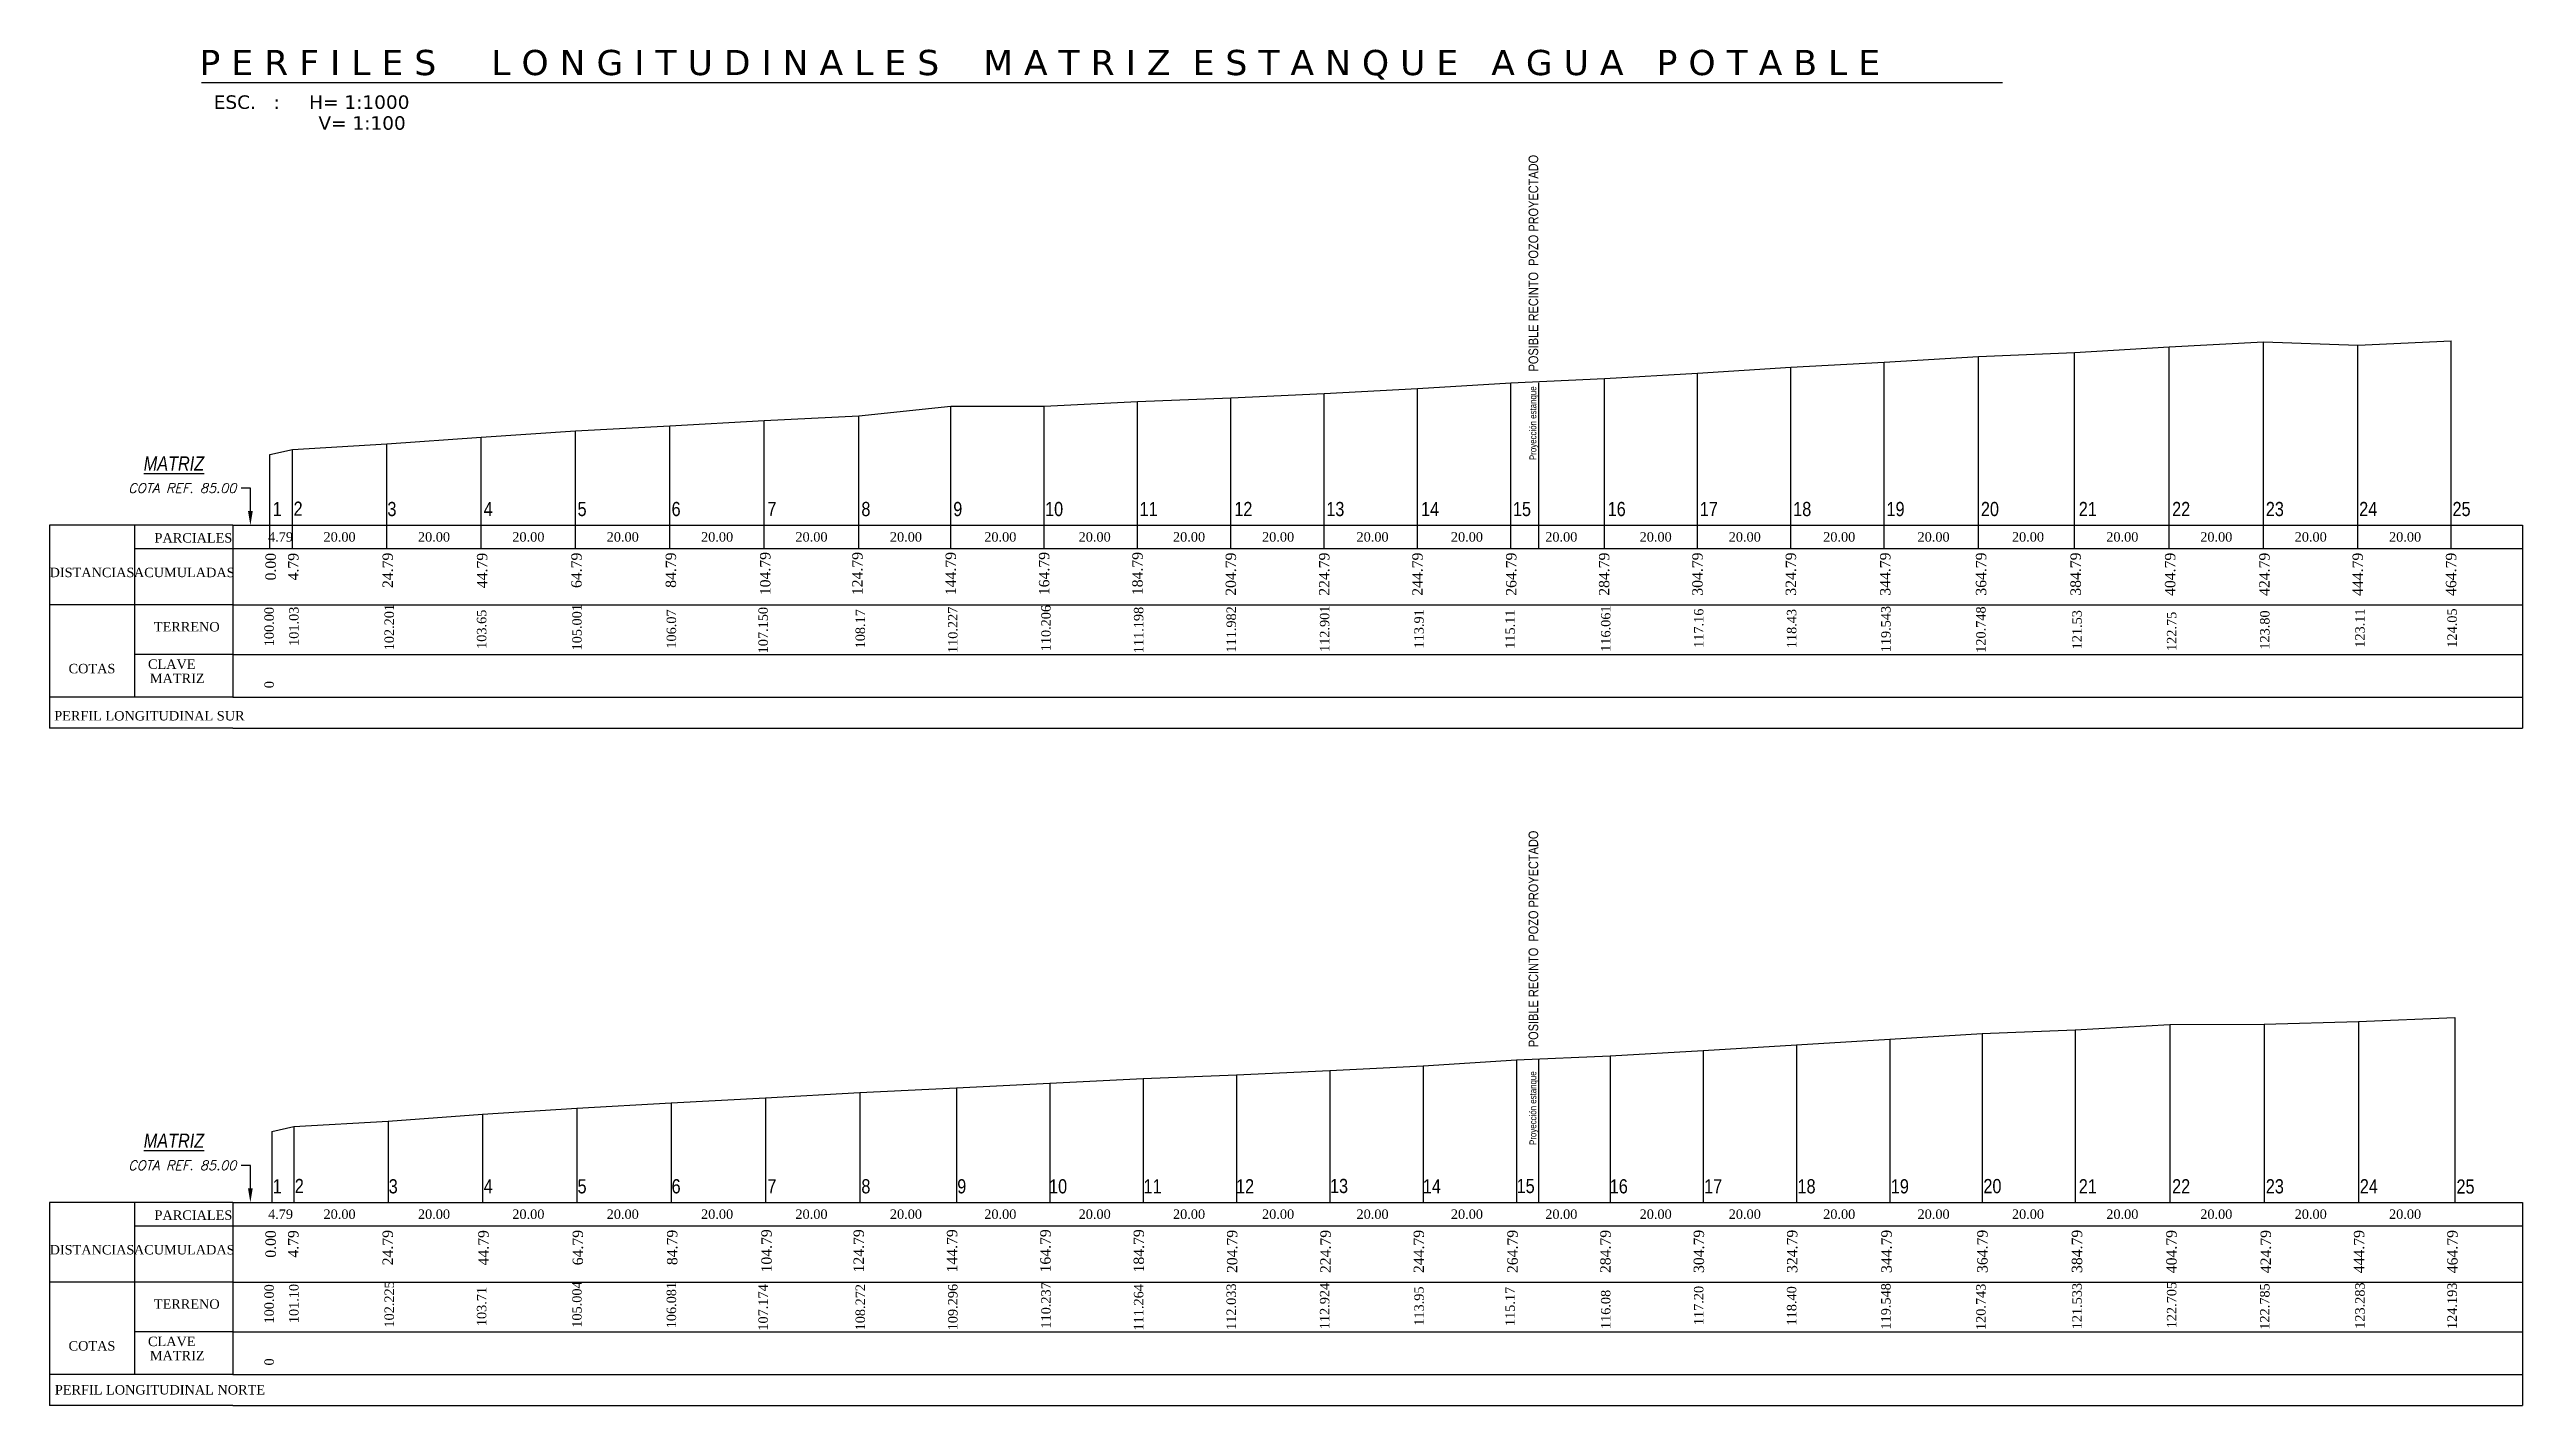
# Model space of a CAD drawing. Header units: metres. Extents: x 244933 to 246143, y 6126180 to 6128142.
# Drawn here: x 245324 to 245848, y 6126370 to 6126657 of the extents above; entities that cross this region are included whole.
import ezdxf
from ezdxf.enums import TextEntityAlignment as Align

# ---------------------------------------------------------------- set-up
doc = ezdxf.new("R2010")
doc.units = ezdxf.units.M
doc.header["$LTSCALE"] = 2
doc.header["$MEASUREMENT"] = 0
doc.header["$PDMODE"] = 34
doc.header["$PDSIZE"] = 0.066667
doc.layers.get('0').update_dxf_attribs({"linetype": 'CONTINUOUS'})
doc.layers.get('Defpoints').update_dxf_attribs({"linetype": 'CONTINUOUS'})
for name, color, linetype in [('0_TEXTO', 7, 'CONTINUOUS'), ('AP_Proyectada', 10, 'CONTINUOUS'), ('LONG_00-VIÑETA', 7, 'CONTINUOUS'), ('OCUPAR 3', 74, 'CONTINUOUS'), ('TEXO PERFIL', 7, 'CONTINUOUS')]:
    doc.layers.add(name, color=color, linetype=linetype)
doc.styles.add('02_Subtítulo', font='ARIALNBI.TTF', dxfattribs={"height": 0.003})
doc.styles.add('3', font='ARIALN.TTF', dxfattribs={"height": 0.003})
doc.styles.add('estilo2', font='romantic.ttf')
doc.styles.add('ITALIC', font='ITALIC')
doc.styles.add('STYLE1', font='verdana.ttf')
doc.dimstyles.new('Dim_Long-1000-Acum', dxfattribs={"dimscale": 1000, "dimtxt": 0.002, "dimasz": 0.002, "dimexe": 0.001, "dimexo": 0.003, "dimgap": 0.001, "dimtad": 0, "dimjust": 4, "dimzin": 0, "dimdsep": 46, "dimtxsty": 'Standard', "dimblk": 'NONE', "dimcen": 0, "dimse1": 1, "dimse2": 1, "dimsd1": 1, "dimsd2": 1, "dimclrd": 256, "dimclre": 256, "dimclrt": 256, "dimadec": 0, "dimazin": 0, "dimtp": 95, "dimtfac": 1, "dimtix": 1, "dimtofl": 0, "dimtmove": 1, "dimatfit": 2, "dimldrblk": 'NONE', "dimfxl": 0.003, "dimfxlon": 1, "dimtolj": 1, "dimtzin": 12, "dimlwd": -1, "dimlwe": -1, "dimarcsym": 0})

msp = doc.modelspace()

# ---------------------------------------------------------------- texts
at = {"layer": '0_TEXTO'}
for s, height, style, p in [('POSIBLE RECINTO  POZO PROYECTADO ', 2.02859, '3', (245639.345, 6126588.975)), ('100.00', 2, 'estilo2', (245371.796, 6126530.815)), ('101.03', 2, 'estilo2', (245377.018, 6126530.883, 4)), ('102.201', 2, 'estilo2', (245397.214, 6126529.953, 4)), ('103.65', 2, 'estilo2', (245416.758, 6126530.25, 4)), ('105.001', 2, 'estilo2', (245436.925, 6126529.924, 4)), ('106.07', 2, 'estilo2', (245456.917, 6126530.3, 4)), ('107.150', 2, 'estilo2', (245476.336, 6126529.303, 4)), ('108.17', 2, 'estilo2', (245496.894, 6126530.357, 4)), ('110.227', 2, 'estilo2', (245516.464, 6126529.375, 4)), ('110.206', 2, 'estilo2', (245536.172, 6126529.737, 4)), ('111.198', 2, 'estilo2', (245555.792, 6126529.338, 4)), ('111.982', 2, 'estilo2', (245575.396, 6126529.464, 4)), ('112.901', 2, 'estilo2', (245595.152, 6126529.603, 4)), ('113.91', 2, 'estilo2', (245615.123, 6126530.344, 4)), ('115.11', 2, 'estilo2', (245634.403, 6126530.264, 4)), ('116.061', 2, 'estilo2', (245654.631, 6126529.633, 4)), ('117.16', 2, 'estilo2', (245674.313, 6126530.466, 4)), ('118.43', 2, 'estilo2', (245693.976, 6126530.396, 4)), ('119.543', 2, 'estilo2', (245713.919, 6126529.53, 4)), ('120.748', 2, 'estilo2', (245734.028, 6126529.426, 4)), ('121.53', 2, 'estilo2', (245754.376, 6126530.156, 4)), ('122.75', 2, 'estilo2', (245774.391, 6126529.804, 4)), ('123.80', 2, 'estilo2', (245794.103, 6126530.091, 4)), ('123.11', 2, 'estilo2', (245814.235, 6126530.504, 4)), ('124.05', 2, 'estilo2', (245833.749, 6126530.504, 4)), ('0', 2, 'estilo2', (245371.796, 6126521.93)), ('POSIBLE RECINTO  POZO PROYECTADO ', 2.02859, '3', (245639.345, 6126445.954)), ('100.00', 2, 'estilo2', (245371.796, 6126387.468)), ('101.10', 2, 'estilo2', (245377.018, 6126387.536, 4)), ('102.225', 2, 'estilo2', (245397.214, 6126386.606, 4)), ('105.004', 2, 'estilo2', (245436.925, 6126386.578, 4)), ('106.081', 2, 'estilo2', (245456.917, 6126386.453, 4)), ('107.174', 2, 'estilo2', (245476.336, 6126385.956, 4)), ('108.272', 2, 'estilo2', (245496.894, 6126386.01, 4)), ('109.296', 2, 'estilo2', (245516.464, 6126386.028, 4)), ('110.237', 2, 'estilo2', (245536.172, 6126386.391, 4)), ('111.264', 2, 'estilo2', (245555.792, 6126385.991, 4)), ('112.033', 2, 'estilo2', (245575.396, 6126386.117, 4)), ('112.924', 2, 'estilo2', (245595.152, 6126386.256, 4)), ('119.548', 2, 'estilo2', (245713.919, 6126386.183, 4)), ('120.743', 2, 'estilo2', (245734.028, 6126386.079, 4)), ('121.533', 2, 'estilo2', (245754.376, 6126386.239, 4)), ('122.705', 2, 'estilo2', (245774.391, 6126386.457, 4)), ('122.785', 2, 'estilo2', (245794.103, 6126386.151, 4)), ('123.283', 2, 'estilo2', (245814.235, 6126386.349, 4)), ('124.193', 2, 'estilo2', (245833.749, 6126386.295, 4)), ('103.71', 2, 'estilo2', (245416.758, 6126386.903, 4)), ('113.95', 2, 'estilo2', (245615.123, 6126386.997, 4)), ('115.17', 2, 'estilo2', (245634.403, 6126386.917, 4)), ('116.08', 2, 'estilo2', (245654.631, 6126386.286, 4)), ('117.20', 2, 'estilo2', (245674.313, 6126387.119, 4)), ('118.40', 2, 'estilo2', (245693.976, 6126387.049, 4)), ('0', 2, 'estilo2', (245371.796, 6126378.583))]:
    msp.add_text(s, height=height, rotation=90, dxfattribs=dict(at, style=style)).set_placement(p)
at = {"layer": 'LONG_00-VIÑETA', "style": '02_Subtítulo'}
for p in [(245344.263, 6126568.007), (245344.263, 6126424.66)]:
    msp.add_text('%%UMATRIZ', height=3, dxfattribs=at).set_placement(p)
at = {"layer": 'LONG_00-VIÑETA', "style": 'estilo2'}
for s, p in [('PARCIALES', (245354.771, 6126553.755)), ('ACUMULADAS', (245352.836, 6126546.432)), ('TERRENO', (245353.364, 6126534.935)), ('CLAVE', (245350.197, 6126527.026)), ('MATRIZ', (245351.35, 6126524.022)), ('PERFIL LONGITUDINAL SUR ', (245345.844, 6126516.097)), ('PARCIALES', (245354.771, 6126410.408)), ('ACUMULADAS', (245352.836, 6126403.085)), ('TERRENO', (245353.364, 6126391.588)), ('CLAVE', (245350.197, 6126383.68)), ('MATRIZ', (245351.35, 6126380.676)), ('PERFIL LONGITUDINAL NORTE ', (245348.07, 6126373.441))]:
    msp.add_text(s, height=2, dxfattribs=at).set_placement(p, align=Align.MIDDLE_CENTER)
at = {"layer": 'LONG_00-VIÑETA', "char_height": 2}
for s, insert, attachment_point, style in [('COTA REF. 85.00', (245363.866, 6126565.286), 3, 'ITALIC'), ('4.79', (245373.213, 6126553.933), 5, 'estilo2'), ('20.00', (245385.7, 6126553.933), 5, 'estilo2'), ('20.00', (245405.685, 6126553.933), 5, 'estilo2'), ('20.00', (245425.656, 6126553.933), 5, 'estilo2'), ('20.00', (245445.627, 6126553.933), 5, 'estilo2'), ('20.00', (245465.598, 6126553.933), 5, 'estilo2'), ('20.00', (245485.569, 6126553.933), 5, 'estilo2'), ('20.00', (245505.553, 6126553.933), 5, 'estilo2'), ('20.00', (245525.524, 6126553.933), 5, 'estilo2'), ('20.00', (245545.495, 6126553.933), 5, 'estilo2'), ('20.00', (245565.466, 6126553.933), 5, 'estilo2'), ('20.00', (245584.312, 6126553.933), 5, 'estilo2'), ('20.00', (245604.297, 6126553.933), 5, 'estilo2'), ('20.00', (245624.268, 6126553.933), 5, 'estilo2'), ('20.00', (245644.239, 6126553.933), 5, 'estilo2'), ('20.00', (245664.21, 6126553.933), 5, 'estilo2'), ('20.00', (245683.066, 6126553.933), 5, 'estilo2'), ('20.00', (245703.051, 6126553.933), 5, 'estilo2'), ('20.00', (245723.022, 6126553.933), 5, 'estilo2'), ('20.00', (245742.993, 6126553.933), 5, 'estilo2'), ('20.00', (245762.964, 6126553.933), 5, 'estilo2'), ('20.00', (245782.845, 6126553.933), 5, 'estilo2'), ('20.00', (245802.83, 6126553.933), 5, 'estilo2'), ('20.00', (245822.801, 6126553.933), 5, 'estilo2'), ('COTA REF. 85.00', (245363.866, 6126421.939), 3, 'ITALIC'), ('4.79', (245373.213, 6126410.586), 5, 'estilo2'), ('20.00', (245385.7, 6126410.586), 5, 'estilo2'), ('20.00', (245405.685, 6126410.586), 5, 'estilo2'), ('20.00', (245425.656, 6126410.586), 5, 'estilo2'), ('20.00', (245445.627, 6126410.586), 5, 'estilo2'), ('20.00', (245465.598, 6126410.586), 5, 'estilo2'), ('20.00', (245485.569, 6126410.586), 5, 'estilo2'), ('20.00', (245505.553, 6126410.586), 5, 'estilo2'), ('20.00', (245525.524, 6126410.586), 5, 'estilo2'), ('20.00', (245545.495, 6126410.586), 5, 'estilo2'), ('20.00', (245565.466, 6126410.586), 5, 'estilo2'), ('20.00', (245584.312, 6126410.586), 5, 'estilo2'), ('20.00', (245604.297, 6126410.586), 5, 'estilo2'), ('20.00', (245624.268, 6126410.586), 5, 'estilo2'), ('20.00', (245644.239, 6126410.586), 5, 'estilo2'), ('20.00', (245664.21, 6126410.586), 5, 'estilo2'), ('20.00', (245683.066, 6126410.586), 5, 'estilo2'), ('20.00', (245703.051, 6126410.586), 5, 'estilo2'), ('20.00', (245723.022, 6126410.586), 5, 'estilo2'), ('20.00', (245742.993, 6126410.586), 5, 'estilo2'), ('20.00', (245762.964, 6126410.586), 5, 'estilo2'), ('20.00', (245782.845, 6126410.586), 5, 'estilo2'), ('20.00', (245802.83, 6126410.586), 5, 'estilo2'), ('20.00', (245822.801, 6126410.586), 5, 'estilo2')]:
    msp.add_mtext(s, dxfattribs=dict(at, insert=insert, attachment_point=attachment_point, style=style))
at = {"layer": 'LONG_00-VIÑETA', "char_height": 2, "width": 9000, "attachment_point": 5, "style": 'estilo2'}
for s, insert in [('\\pxqc;DISTANCIAS', (245333.311, 6126546.418)), ('\\pxqc;COTAS', (245333.311, 6126526.069)), ('\\pxqc;DISTANCIAS', (245333.311, 6126403.071)), ('\\pxqc;COTAS', (245333.311, 6126382.722))]:
    msp.add_mtext(s, dxfattribs=dict(at, insert=insert))
at = {"layer": 'OCUPAR 3', "style": 'STYLE1'}
for s, height, p in [('P E R F I L E S     L O N G I T U D I N A L E S    M A T R I Z  E S T A N Q U E   A G U A   P O T A B L E', 5.333328, (245356.059, 6126651.693)), ('ESC.   :     H= 1:1000', 2.85191, (245359.072, 6126644.552)), ('V= 1:100', 2.8519, (245381.234, 6126640.132))]:
    msp.add_text(s, height=height, dxfattribs=at).set_placement(p)
at = {"layer": 'TEXO PERFIL', "color": 4, "style": '3'}
for p in [(245638.96, 6126570.222, -4.667), (245638.96, 6126425.262, -4.667)]:
    msp.add_text('Proyección estanque', height=1.4566, rotation=90, dxfattribs=at).set_placement(p)
for s, p in [('1', (245371.546, 6126558.357, -9.612)), ('2', (245375.973, 6126558.417, -9.612)), ('3', (245395.828, 6126558.357, -9.612)), ('4', (245416.195, 6126558.357, -9.612)), ('5', (245436.061, 6126558.357, -9.612)), ('6', (245455.959, 6126558.357, -9.612)), ('7', (245476.233, 6126558.357, -9.612)), ('8', (245496.125, 6126558.357, -9.612)), ('9', (245515.572, 6126558.357, -9.612)), ('10', (245535.002, 6126558.357, -9.612)), ('11', (245555, 6126558.357, -9.612)), ('12', (245575.045, 6126558.357, -9.612)), ('13', (245594.509, 6126558.357, -9.612)), ('14', (245614.555, 6126558.357, -9.612)), ('15', (245634.004, 6126558.357, -9.612)), ('16', (245654.049, 6126558.357, -9.612)), ('17', (245673.555, 6126558.357, -9.612)), ('18', (245693.311, 6126558.357, -9.612)), ('19', (245713.063, 6126558.357, -9.612)), ('20', (245733.032, 6126558.357, -9.612)), ('21', (245753.746, 6126558.357, -9.612)), ('22', (245773.498, 6126558.357, -9.612)), ('23', (245793.326, 6126558.357, -9.612)), ('24', (245813.081, 6126558.357, -9.612)), ('25', (245832.833, 6126558.357, -9.612)), ('1', (245371.546, 6126415.01, -9.612)), ('2', (245376.225, 6126415.071, -9.612)), ('3', (245396.1, 6126415.01, -9.612)), ('4', (245416.195, 6126415.01, -9.612)), ('5', (245436.061, 6126415.01, -9.612)), ('6', (245455.959, 6126415.01, -9.612)), ('7', (245476.233, 6126415.01, -9.612)), ('8', (245496.125, 6126415.01, -9.612)), ('9', (245516.414, 6126415.01, -9.612)), ('10', (245535.844, 6126415.01, -9.612)), ('11', (245555.842, 6126415.01, -9.612)), ('12', (245575.405, 6126415.01, -9.612)), ('13', (245595.29, 6126415.075, -9.612)), ('14', (245614.936, 6126415.01, -9.612)), ('15', (245634.785, 6126415.075, -9.612)), ('16', (245654.491, 6126415.01, -9.612)), ('17', (245674.468, 6126415.01, -9.612)), ('18', (245694.224, 6126415.01, -9.612)), ('19', (245713.976, 6126415.01, -9.612)), ('20', (245733.564, 6126415.051, -9.612)), ('21', (245753.746, 6126415.01, -9.612)), ('22', (245773.498, 6126415.01, -9.612)), ('23', (245793.326, 6126415.01, -9.612)), ('24', (245813.218, 6126415.01, -9.612)), ('25', (245833.674, 6126414.958, -9.612))]:
    msp.add_text(s, height=3, dxfattribs=at).set_placement(p)

# ---------------------------------------------------------------- blocks, each defined once
blk = doc.blocks.new('*D155')
at = {"layer": 'Defpoints', "color": 0, "transparency": 16777216}
for p in [(245371.15, 6126418.07), (245371.15, 6126418.07), (245371.15, 6126408.07)]:
    blk.add_point(p, dxfattribs=at)
at = {"layer": 'LONG_00-VIÑETA', "transparency": 16777216, "insert": (245371.15, 6126404.3), "char_height": 2.2, "attachment_point": 5, "rotation": 90, "style": 'estilo2'}
blk.add_mtext('\\A1;0.00', dxfattribs=at)
blk = doc.blocks.new('_None')
blk = doc.blocks.new('*D156')
at = {"layer": 'Defpoints', "color": 0, "transparency": 16777216}
for p in [(245375.93, 6126418.07), (245375.93, 6126418.07), (245375.93, 6126408.07)]:
    blk.add_point(p, dxfattribs=at)
at = {"layer": 'LONG_00-VIÑETA', "transparency": 16777216, "insert": (245375.93, 6126404.31), "char_height": 2.2, "attachment_point": 5, "rotation": 90, "style": 'estilo2'}
blk.add_mtext('\\A1;4.79', dxfattribs=at)
blk = doc.blocks.new('*D157')
at = {"layer": 'Defpoints', "color": 0, "transparency": 16777216}
for p in [(245395.92, 6126418.07), (245395.92, 6126418.07), (245395.92, 6126408.07)]:
    blk.add_point(p, dxfattribs=at)
at = {"layer": 'LONG_00-VIÑETA', "transparency": 16777216, "insert": (245395.92, 6126403.52), "char_height": 2.2, "attachment_point": 5, "rotation": 90, "style": 'estilo2'}
blk.add_mtext('\\A1;24.79', dxfattribs=at)
blk = doc.blocks.new('*D164')
at = {"layer": 'Defpoints', "color": 0, "transparency": 16777216}
for p in [(245416.17, 6126418.07), (245416.17, 6126418.07), (245416.17, 6126408.07)]:
    blk.add_point(p, dxfattribs=at)
at = {"layer": 'LONG_00-VIÑETA', "transparency": 16777216, "insert": (245416.17, 6126403.49), "char_height": 2.2, "attachment_point": 5, "rotation": 90, "style": 'estilo2'}
blk.add_mtext('\\A1;44.79', dxfattribs=at)
blk = doc.blocks.new('*D165')
at = {"layer": 'Defpoints', "color": 0, "transparency": 16777216}
for p in [(245436.14, 6126418.07), (245436.14, 6126418.07), (245436.14, 6126408.07)]:
    blk.add_point(p, dxfattribs=at)
at = {"layer": 'LONG_00-VIÑETA', "transparency": 16777216, "insert": (245436.14, 6126403.53), "char_height": 2.2, "attachment_point": 5, "rotation": 90, "style": 'estilo2'}
blk.add_mtext('\\A1;64.79', dxfattribs=at)
blk = doc.blocks.new('*D166')
at = {"layer": 'Defpoints', "color": 0, "transparency": 16777216}
for p in [(245456.11, 6126418.07), (245456.11, 6126418.07), (245456.11, 6126408.07)]:
    blk.add_point(p, dxfattribs=at)
at = {"layer": 'LONG_00-VIÑETA', "transparency": 16777216, "insert": (245456.11, 6126403.56), "char_height": 2.2, "attachment_point": 5, "rotation": 90, "style": 'estilo2'}
blk.add_mtext('\\A1;84.79', dxfattribs=at)
blk = doc.blocks.new('*D167')
at = {"layer": 'Defpoints', "color": 0, "transparency": 16777216}
for p in [(245476.08, 6126418.07), (245476.08, 6126418.07), (245476.08, 6126408.07)]:
    blk.add_point(p, dxfattribs=at)
at = {"layer": 'LONG_00-VIÑETA', "transparency": 16777216, "insert": (245476.08, 6126402.84), "char_height": 2.2, "attachment_point": 5, "rotation": 90, "style": 'estilo2'}
blk.add_mtext('\\A1;104.79', dxfattribs=at)
blk = doc.blocks.new('*D168')
at = {"layer": 'Defpoints', "color": 0, "transparency": 16777216}
for p in [(245495.59, 6126418.07), (245495.59, 6126418.07), (245495.59, 6126408.07)]:
    blk.add_point(p, dxfattribs=at)
at = {"layer": 'LONG_00-VIÑETA', "transparency": 16777216, "insert": (245495.59, 6126402.84), "char_height": 2.2, "attachment_point": 5, "rotation": 90, "style": 'estilo2'}
blk.add_mtext('\\A1;124.79', dxfattribs=at)
blk = doc.blocks.new('*D169')
at = {"layer": 'Defpoints', "color": 0, "transparency": 16777216}
for p in [(245515.34, 6126418.07), (245515.34, 6126418.07), (245515.34, 6126408.07)]:
    blk.add_point(p, dxfattribs=at)
at = {"layer": 'LONG_00-VIÑETA', "transparency": 16777216, "insert": (245515.34, 6126402.84), "char_height": 2.2, "attachment_point": 5, "rotation": 90, "style": 'estilo2'}
blk.add_mtext('\\A1;144.79', dxfattribs=at)
blk = doc.blocks.new('*D170')
at = {"layer": 'Defpoints', "color": 0, "transparency": 16777216}
for p in [(245535.1, 6126418.07), (245535.1, 6126418.07), (245535.1, 6126408.07)]:
    blk.add_point(p, dxfattribs=at)
at = {"layer": 'LONG_00-VIÑETA', "transparency": 16777216, "insert": (245535.1, 6126402.84), "char_height": 2.2, "attachment_point": 5, "rotation": 90, "style": 'estilo2'}
blk.add_mtext('\\A1;164.79', dxfattribs=at)
blk = doc.blocks.new('*D171')
at = {"layer": 'Defpoints', "color": 0, "transparency": 16777216}
for p in [(245554.86, 6126418.07), (245554.86, 6126418.07), (245554.86, 6126408.07)]:
    blk.add_point(p, dxfattribs=at)
at = {"layer": 'LONG_00-VIÑETA', "transparency": 16777216, "insert": (245554.86, 6126402.84), "char_height": 2.2, "attachment_point": 5, "rotation": 90, "style": 'estilo2'}
blk.add_mtext('\\A1;184.79', dxfattribs=at)
blk = doc.blocks.new('*D172')
at = {"layer": 'Defpoints', "color": 0, "transparency": 16777216}
for p in [(245574.61, 6126418.07), (245574.61, 6126418.07), (245574.61, 6126408.07)]:
    blk.add_point(p, dxfattribs=at)
at = {"layer": 'LONG_00-VIÑETA', "transparency": 16777216, "insert": (245574.61, 6126402.71), "char_height": 2.2, "attachment_point": 5, "rotation": 90, "style": 'estilo2'}
blk.add_mtext('\\A1;204.79', dxfattribs=at)
blk = doc.blocks.new('*D160')
at = {"layer": 'Defpoints', "color": 0, "transparency": 16777216}
for p in [(245594.37, 6126418.07), (245594.37, 6126418.07), (245594.37, 6126408.07)]:
    blk.add_point(p, dxfattribs=at)
at = {"layer": 'LONG_00-VIÑETA', "transparency": 16777216, "insert": (245594.37, 6126402.71), "char_height": 2.2, "attachment_point": 5, "rotation": 90, "style": 'estilo2'}
blk.add_mtext('\\A1;224.79', dxfattribs=at)
blk = doc.blocks.new('*D161')
at = {"layer": 'Defpoints', "color": 0, "transparency": 16777216}
for p in [(245614.11, 6126418.07), (245614.11, 6126418.07), (245614.11, 6126408.07)]:
    blk.add_point(p, dxfattribs=at)
at = {"layer": 'LONG_00-VIÑETA', "transparency": 16777216, "insert": (245614.11, 6126402.71), "char_height": 2.2, "attachment_point": 5, "rotation": 90, "style": 'estilo2'}
blk.add_mtext('\\A1;244.79', dxfattribs=at)
blk = doc.blocks.new('*D173')
at = {"layer": 'Defpoints', "color": 0, "transparency": 16777216}
for p in [(245633.94, 6126418.07), (245633.94, 6126418.07), (245633.94, 6126408.07)]:
    blk.add_point(p, dxfattribs=at)
at = {"layer": 'LONG_00-VIÑETA', "transparency": 16777216, "insert": (245633.94, 6126402.71), "char_height": 2.2, "attachment_point": 5, "rotation": 90, "style": 'estilo2'}
blk.add_mtext('\\A1;264.79', dxfattribs=at)
blk = doc.blocks.new('*D174')
at = {"layer": 'Defpoints', "color": 0, "transparency": 16777216}
for p in [(245653.61, 6126418.07), (245653.61, 6126418.07), (245653.61, 6126408.07)]:
    blk.add_point(p, dxfattribs=at)
at = {"layer": 'LONG_00-VIÑETA', "transparency": 16777216, "insert": (245653.61, 6126402.71), "char_height": 2.2, "attachment_point": 5, "rotation": 90, "style": 'estilo2'}
blk.add_mtext('\\A1;284.79', dxfattribs=at)
blk = doc.blocks.new('*D175')
at = {"layer": 'Defpoints', "color": 0, "transparency": 16777216}
for p in [(245673.37, 6126418.07), (245673.37, 6126418.07), (245673.37, 6126408.07)]:
    blk.add_point(p, dxfattribs=at)
at = {"layer": 'LONG_00-VIÑETA', "transparency": 16777216, "insert": (245673.37, 6126402.73), "char_height": 2.2, "attachment_point": 5, "rotation": 90, "style": 'estilo2'}
blk.add_mtext('\\A1;304.79', dxfattribs=at)
blk = doc.blocks.new('*D176')
at = {"layer": 'Defpoints', "color": 0, "transparency": 16777216}
for p in [(245693.12, 6126418.07), (245693.12, 6126418.07), (245693.12, 6126408.07)]:
    blk.add_point(p, dxfattribs=at)
at = {"layer": 'LONG_00-VIÑETA', "transparency": 16777216, "insert": (245693.12, 6126402.73), "char_height": 2.2, "attachment_point": 5, "rotation": 90, "style": 'estilo2'}
blk.add_mtext('\\A1;324.79', dxfattribs=at)
blk = doc.blocks.new('*D177')
at = {"layer": 'Defpoints', "color": 0, "transparency": 16777216}
for p in [(245713.09, 6126418.07), (245713.09, 6126418.07), (245713.09, 6126408.07)]:
    blk.add_point(p, dxfattribs=at)
at = {"layer": 'LONG_00-VIÑETA', "transparency": 16777216, "insert": (245713.09, 6126402.73), "char_height": 2.2, "attachment_point": 5, "rotation": 90, "style": 'estilo2'}
blk.add_mtext('\\A1;344.79', dxfattribs=at)
blk = doc.blocks.new('*D178')
at = {"layer": 'Defpoints', "color": 0, "transparency": 16777216}
for p in [(245733.37, 6126418.07), (245733.37, 6126418.07), (245733.37, 6126408.07)]:
    blk.add_point(p, dxfattribs=at)
at = {"layer": 'LONG_00-VIÑETA', "transparency": 16777216, "insert": (245733.37, 6126402.73), "char_height": 2.2, "attachment_point": 5, "rotation": 90, "style": 'estilo2'}
blk.add_mtext('\\A1;364.79', dxfattribs=at)
blk = doc.blocks.new('*D179')
at = {"layer": 'Defpoints', "color": 0, "transparency": 16777216}
for p in [(245753.39, 6126418.07), (245753.39, 6126418.07), (245753.39, 6126408.07)]:
    blk.add_point(p, dxfattribs=at)
at = {"layer": 'LONG_00-VIÑETA', "transparency": 16777216, "insert": (245753.39, 6126402.73), "char_height": 2.2, "attachment_point": 5, "rotation": 90, "style": 'estilo2'}
blk.add_mtext('\\A1;384.79', dxfattribs=at)
blk = doc.blocks.new('*D180')
at = {"layer": 'Defpoints', "color": 0, "transparency": 16777216}
for p in [(245773.38, 6126418.07), (245773.38, 6126418.07), (245773.38, 6126408.07)]:
    blk.add_point(p, dxfattribs=at)
at = {"layer": 'LONG_00-VIÑETA', "transparency": 16777216, "insert": (245773.38, 6126402.68), "char_height": 2.2, "attachment_point": 5, "rotation": 90, "style": 'estilo2'}
blk.add_mtext('\\A1;404.79', dxfattribs=at)
blk = doc.blocks.new('*D162')
at = {"layer": 'Defpoints', "color": 0, "transparency": 16777216}
for p in [(245793.34, 6126418.07), (245793.34, 6126418.07), (245793.34, 6126408.07)]:
    blk.add_point(p, dxfattribs=at)
at = {"layer": 'LONG_00-VIÑETA', "transparency": 16777216, "insert": (245793.34, 6126402.68), "char_height": 2.2, "attachment_point": 5, "rotation": 90, "style": 'estilo2'}
blk.add_mtext('\\A1;424.79', dxfattribs=at)
blk = doc.blocks.new('*D163')
at = {"layer": 'Defpoints', "color": 0, "transparency": 16777216}
for p in [(245813.08, 6126418.07), (245813.08, 6126418.07), (245813.08, 6126408.07)]:
    blk.add_point(p, dxfattribs=at)
at = {"layer": 'LONG_00-VIÑETA', "transparency": 16777216, "insert": (245813.08, 6126402.68), "char_height": 2.2, "attachment_point": 5, "rotation": 90, "style": 'estilo2'}
blk.add_mtext('\\A1;444.79', dxfattribs=at)
blk = doc.blocks.new('*D159')
at = {"layer": 'Defpoints', "color": 0, "transparency": 16777216}
for p in [(245832.83, 6126418.07), (245832.83, 6126418.07), (245832.83, 6126408.07)]:
    blk.add_point(p, dxfattribs=at)
at = {"layer": 'LONG_00-VIÑETA', "transparency": 16777216, "insert": (245832.83, 6126402.68), "char_height": 2.2, "attachment_point": 5, "rotation": 90, "style": 'estilo2'}
blk.add_mtext('\\A1;464.79', dxfattribs=at)
blk = doc.blocks.new('*D131')
at = {"layer": 'Defpoints', "color": 0, "transparency": 16777216}
for p in [(245371.15, 6126561.42), (245371.15, 6126561.42), (245371.15, 6126551.42)]:
    blk.add_point(p, dxfattribs=at)
at = {"layer": 'LONG_00-VIÑETA', "transparency": 16777216, "insert": (245371.15, 6126547.65), "char_height": 2.2, "attachment_point": 5, "rotation": 90, "style": 'estilo2'}
blk.add_mtext('\\A1;0.00', dxfattribs=at)
blk = doc.blocks.new('*D132')
at = {"layer": 'Defpoints', "color": 0, "transparency": 16777216}
for p in [(245375.93, 6126561.42), (245375.93, 6126561.42), (245375.93, 6126551.42)]:
    blk.add_point(p, dxfattribs=at)
at = {"layer": 'LONG_00-VIÑETA', "transparency": 16777216, "insert": (245375.93, 6126547.65), "char_height": 2.2, "attachment_point": 5, "rotation": 90, "style": 'estilo2'}
blk.add_mtext('\\A1;4.79', dxfattribs=at)
blk = doc.blocks.new('*D133')
at = {"layer": 'Defpoints', "color": 0, "transparency": 16777216}
for p in [(245395.92, 6126561.42), (245395.92, 6126561.42), (245395.92, 6126551.42)]:
    blk.add_point(p, dxfattribs=at)
at = {"layer": 'LONG_00-VIÑETA', "transparency": 16777216, "insert": (245395.92, 6126546.87), "char_height": 2.2, "attachment_point": 5, "rotation": 90, "style": 'estilo2'}
blk.add_mtext('\\A1;24.79', dxfattribs=at)
blk = doc.blocks.new('*D134')
at = {"layer": 'Defpoints', "color": 0, "transparency": 16777216}
for p in [(245415.89, 6126561.42), (245415.89, 6126561.42), (245415.89, 6126551.42)]:
    blk.add_point(p, dxfattribs=at)
at = {"layer": 'LONG_00-VIÑETA', "transparency": 16777216, "insert": (245415.89, 6126546.84), "char_height": 2.2, "attachment_point": 5, "rotation": 90, "style": 'estilo2'}
blk.add_mtext('\\A1;44.79', dxfattribs=at)
blk = doc.blocks.new('*D135')
at = {"layer": 'Defpoints', "color": 0, "transparency": 16777216}
for p in [(245435.86, 6126561.42), (245435.86, 6126561.42), (245435.86, 6126551.42)]:
    blk.add_point(p, dxfattribs=at)
at = {"layer": 'LONG_00-VIÑETA', "transparency": 16777216, "insert": (245435.86, 6126546.88), "char_height": 2.2, "attachment_point": 5, "rotation": 90, "style": 'estilo2'}
blk.add_mtext('\\A1;64.79', dxfattribs=at)
blk = doc.blocks.new('*D136')
at = {"layer": 'Defpoints', "color": 0, "transparency": 16777216}
for p in [(245455.83, 6126561.42), (245455.83, 6126561.42), (245455.83, 6126551.42)]:
    blk.add_point(p, dxfattribs=at)
at = {"layer": 'LONG_00-VIÑETA', "transparency": 16777216, "insert": (245455.83, 6126546.91), "char_height": 2.2, "attachment_point": 5, "rotation": 90, "style": 'estilo2'}
blk.add_mtext('\\A1;84.79', dxfattribs=at)
blk = doc.blocks.new('*D137')
at = {"layer": 'Defpoints', "color": 0, "transparency": 16777216}
for p in [(245475.8, 6126561.42), (245475.8, 6126561.42), (245475.8, 6126551.42)]:
    blk.add_point(p, dxfattribs=at)
at = {"layer": 'LONG_00-VIÑETA', "transparency": 16777216, "insert": (245475.8, 6126546.19), "char_height": 2.2, "attachment_point": 5, "rotation": 90, "style": 'estilo2'}
blk.add_mtext('\\A1;104.79', dxfattribs=at)
blk = doc.blocks.new('*D138')
at = {"layer": 'Defpoints', "color": 0, "transparency": 16777216}
for p in [(245495.31, 6126561.42), (245495.31, 6126561.42), (245495.31, 6126551.42)]:
    blk.add_point(p, dxfattribs=at)
at = {"layer": 'LONG_00-VIÑETA', "transparency": 16777216, "insert": (245495.31, 6126546.19), "char_height": 2.2, "attachment_point": 5, "rotation": 90, "style": 'estilo2'}
blk.add_mtext('\\A1;124.79', dxfattribs=at)
blk = doc.blocks.new('*D139')
at = {"layer": 'Defpoints', "color": 0, "transparency": 16777216}
for p in [(245515.06, 6126561.42), (245515.06, 6126561.42), (245515.06, 6126551.42)]:
    blk.add_point(p, dxfattribs=at)
at = {"layer": 'LONG_00-VIÑETA', "transparency": 16777216, "insert": (245515.06, 6126546.19), "char_height": 2.2, "attachment_point": 5, "rotation": 90, "style": 'estilo2'}
blk.add_mtext('\\A1;144.79', dxfattribs=at)
blk = doc.blocks.new('*D140')
at = {"layer": 'Defpoints', "color": 0, "transparency": 16777216}
for p in [(245534.82, 6126561.42), (245534.82, 6126561.42), (245534.82, 6126551.42)]:
    blk.add_point(p, dxfattribs=at)
at = {"layer": 'LONG_00-VIÑETA', "transparency": 16777216, "insert": (245534.82, 6126546.19), "char_height": 2.2, "attachment_point": 5, "rotation": 90, "style": 'estilo2'}
blk.add_mtext('\\A1;164.79', dxfattribs=at)
blk = doc.blocks.new('*D141')
at = {"layer": 'Defpoints', "color": 0, "transparency": 16777216}
for p in [(245554.58, 6126561.42), (245554.58, 6126561.42), (245554.58, 6126551.42)]:
    blk.add_point(p, dxfattribs=at)
at = {"layer": 'LONG_00-VIÑETA', "transparency": 16777216, "insert": (245554.58, 6126546.19), "char_height": 2.2, "attachment_point": 5, "rotation": 90, "style": 'estilo2'}
blk.add_mtext('\\A1;184.79', dxfattribs=at)
blk = doc.blocks.new('*D142')
at = {"layer": 'Defpoints', "color": 0, "transparency": 16777216}
for p in [(245574.33, 6126561.42), (245574.33, 6126561.42), (245574.33, 6126551.42)]:
    blk.add_point(p, dxfattribs=at)
at = {"layer": 'LONG_00-VIÑETA', "transparency": 16777216, "insert": (245574.33, 6126546.06), "char_height": 2.2, "attachment_point": 5, "rotation": 90, "style": 'estilo2'}
blk.add_mtext('\\A1;204.79', dxfattribs=at)
blk = doc.blocks.new('*D143')
at = {"layer": 'Defpoints', "color": 0, "transparency": 16777216}
for p in [(245594.09, 6126561.42), (245594.09, 6126561.42), (245594.09, 6126551.42)]:
    blk.add_point(p, dxfattribs=at)
at = {"layer": 'LONG_00-VIÑETA', "transparency": 16777216, "insert": (245594.09, 6126546.06), "char_height": 2.2, "attachment_point": 5, "rotation": 90, "style": 'estilo2'}
blk.add_mtext('\\A1;224.79', dxfattribs=at)
blk = doc.blocks.new('*D144')
at = {"layer": 'Defpoints', "color": 0, "transparency": 16777216}
for p in [(245613.83, 6126561.42), (245613.83, 6126561.42), (245613.83, 6126551.42)]:
    blk.add_point(p, dxfattribs=at)
at = {"layer": 'LONG_00-VIÑETA', "transparency": 16777216, "insert": (245613.83, 6126546.06), "char_height": 2.2, "attachment_point": 5, "rotation": 90, "style": 'estilo2'}
blk.add_mtext('\\A1;244.79', dxfattribs=at)
blk = doc.blocks.new('*D145')
at = {"layer": 'Defpoints', "color": 0, "transparency": 16777216}
for p in [(245633.66, 6126561.42), (245633.66, 6126561.42), (245633.66, 6126551.42)]:
    blk.add_point(p, dxfattribs=at)
at = {"layer": 'LONG_00-VIÑETA', "transparency": 16777216, "insert": (245633.66, 6126546.06), "char_height": 2.2, "attachment_point": 5, "rotation": 90, "style": 'estilo2'}
blk.add_mtext('\\A1;264.79', dxfattribs=at)
blk = doc.blocks.new('*D146')
at = {"layer": 'Defpoints', "color": 0, "transparency": 16777216}
for p in [(245653.33, 6126561.42), (245653.33, 6126561.42), (245653.33, 6126551.42)]:
    blk.add_point(p, dxfattribs=at)
at = {"layer": 'LONG_00-VIÑETA', "transparency": 16777216, "insert": (245653.33, 6126546.06), "char_height": 2.2, "attachment_point": 5, "rotation": 90, "style": 'estilo2'}
blk.add_mtext('\\A1;284.79', dxfattribs=at)
blk = doc.blocks.new('*D147')
at = {"layer": 'Defpoints', "color": 0, "transparency": 16777216}
for p in [(245673.08, 6126561.42), (245673.08, 6126561.42), (245673.08, 6126551.42)]:
    blk.add_point(p, dxfattribs=at)
at = {"layer": 'LONG_00-VIÑETA', "transparency": 16777216, "insert": (245673.08, 6126546.08), "char_height": 2.2, "attachment_point": 5, "rotation": 90, "style": 'estilo2'}
blk.add_mtext('\\A1;304.79', dxfattribs=at)
blk = doc.blocks.new('*D148')
at = {"layer": 'Defpoints', "color": 0, "transparency": 16777216}
for p in [(245692.84, 6126561.42), (245692.84, 6126561.42), (245692.84, 6126551.42)]:
    blk.add_point(p, dxfattribs=at)
at = {"layer": 'LONG_00-VIÑETA', "transparency": 16777216, "insert": (245692.84, 6126546.08), "char_height": 2.2, "attachment_point": 5, "rotation": 90, "style": 'estilo2'}
blk.add_mtext('\\A1;324.79', dxfattribs=at)
blk = doc.blocks.new('*D149')
at = {"layer": 'Defpoints', "color": 0, "transparency": 16777216}
for p in [(245712.81, 6126561.42), (245712.81, 6126561.42), (245712.81, 6126551.42)]:
    blk.add_point(p, dxfattribs=at)
at = {"layer": 'LONG_00-VIÑETA', "transparency": 16777216, "insert": (245712.81, 6126546.08), "char_height": 2.2, "attachment_point": 5, "rotation": 90, "style": 'estilo2'}
blk.add_mtext('\\A1;344.79', dxfattribs=at)
blk = doc.blocks.new('*D150')
at = {"layer": 'Defpoints', "color": 0, "transparency": 16777216}
for p in [(245733.09, 6126561.42), (245733.09, 6126561.42), (245733.09, 6126551.42)]:
    blk.add_point(p, dxfattribs=at)
at = {"layer": 'LONG_00-VIÑETA', "transparency": 16777216, "insert": (245733.09, 6126546.08), "char_height": 2.2, "attachment_point": 5, "rotation": 90, "style": 'estilo2'}
blk.add_mtext('\\A1;364.79', dxfattribs=at)
blk = doc.blocks.new('*D151')
at = {"layer": 'Defpoints', "color": 0, "transparency": 16777216}
for p in [(245753.11, 6126561.42), (245753.11, 6126561.42), (245753.11, 6126551.42)]:
    blk.add_point(p, dxfattribs=at)
at = {"layer": 'LONG_00-VIÑETA', "transparency": 16777216, "insert": (245753.11, 6126546.08), "char_height": 2.2, "attachment_point": 5, "rotation": 90, "style": 'estilo2'}
blk.add_mtext('\\A1;384.79', dxfattribs=at)
blk = doc.blocks.new('*D152')
at = {"layer": 'Defpoints', "color": 0, "transparency": 16777216}
for p in [(245773.1, 6126561.42), (245773.1, 6126561.42), (245773.1, 6126551.42)]:
    blk.add_point(p, dxfattribs=at)
at = {"layer": 'LONG_00-VIÑETA', "transparency": 16777216, "insert": (245773.1, 6126546.03), "char_height": 2.2, "attachment_point": 5, "rotation": 90, "style": 'estilo2'}
blk.add_mtext('\\A1;404.79', dxfattribs=at)
blk = doc.blocks.new('*D153')
at = {"layer": 'Defpoints', "color": 0, "transparency": 16777216}
for p in [(245793.06, 6126561.42), (245793.06, 6126561.42), (245793.06, 6126551.42)]:
    blk.add_point(p, dxfattribs=at)
at = {"layer": 'LONG_00-VIÑETA', "transparency": 16777216, "insert": (245793.06, 6126546.03), "char_height": 2.2, "attachment_point": 5, "rotation": 90, "style": 'estilo2'}
blk.add_mtext('\\A1;424.79', dxfattribs=at)
blk = doc.blocks.new('*D154')
at = {"layer": 'Defpoints', "color": 0, "transparency": 16777216}
for p in [(245812.8, 6126561.42), (245812.8, 6126561.42), (245812.8, 6126551.42)]:
    blk.add_point(p, dxfattribs=at)
at = {"layer": 'LONG_00-VIÑETA', "transparency": 16777216, "insert": (245812.8, 6126546.03), "char_height": 2.2, "attachment_point": 5, "rotation": 90, "style": 'estilo2'}
blk.add_mtext('\\A1;444.79', dxfattribs=at)
blk = doc.blocks.new('*D158')
at = {"layer": 'Defpoints', "color": 0, "transparency": 16777216}
for p in [(245832.55, 6126561.42), (245832.55, 6126561.42), (245832.55, 6126551.42)]:
    blk.add_point(p, dxfattribs=at)
at = {"layer": 'LONG_00-VIÑETA', "transparency": 16777216, "insert": (245832.55, 6126546.03), "char_height": 2.2, "attachment_point": 5, "rotation": 90, "style": 'estilo2'}
blk.add_mtext('\\A1;464.79', dxfattribs=at)

# ---------------------------------------------------------------- dimensions: what is measured, and where the dimension line sits
at = {"layer": 'LONG_00-VIÑETA'}
for base, p1, p2, picture, middle in [((245371.149504582, 6126551.417648799), (245371.149504582, 6126561.417648799), (245371.149504582, 6126561.417648799), '*D131', (245371.149504582, 6126547.648122172)), ((245371.149504582, 6126408.070837545), (245371.149504582, 6126418.070837545), (245371.149504582, 6126418.070837545), '*D155', (245371.149504582, 6126404.301310918))]:
    dim = msp.add_linear_dim(base=base, p1=p1, p2=p2, dimstyle='Dim_Long-1000-Acum', override={"dimtxt": 0.0022, "dimasz": 0.02, "dimgap": 0, "dimtoh": 1, "dimtxsty": 'estilo2'}, dxfattribs=at)
    dim.commit()
    dim.dimension.update_dxf_attribs({"geometry": picture, "text_midpoint": middle})
for base, p1, p2, text, picture, middle in [((245375.934, 6126551.418), (245375.934, 6126561.418), (245375.934, 6126561.418), '4.79', '*D132', (245375.934, 6126547.655)), ((245395.919, 6126551.418), (245395.919, 6126561.418), (245395.919, 6126561.418), '24.79', '*D133', (245395.919, 6126546.869)), ((245415.89, 6126551.418), (245415.89, 6126561.418), (245415.89, 6126561.418), '44.79', '*D134', (245415.89, 6126546.841)), ((245435.861, 6126551.418), (245435.861, 6126561.418), (245435.861, 6126561.418), '64.79', '*D135', (245435.861, 6126546.877)), ((245455.832, 6126551.418), (245455.832, 6126561.418), (245455.832, 6126561.418), '84.79', '*D136', (245455.832, 6126546.908)), ((245475.802, 6126551.418), (245475.802, 6126561.418), (245475.802, 6126561.418), '104.79', '*D137', (245475.802, 6126546.187)), ((245495.309, 6126551.418), (245495.309, 6126561.418), (245495.309, 6126561.418), '124.79', '*D138', (245495.309, 6126546.187)), ((245515.061, 6126551.418), (245515.061, 6126561.418), (245515.061, 6126561.418), '144.79', '*D139', (245515.061, 6126546.187)), ((245534.822, 6126551.418), (245534.822, 6126561.418), (245534.822, 6126561.418), '164.79', '*D140', (245534.822, 6126546.187)), ((245554.575, 6126551.418), (245554.575, 6126561.418), (245554.575, 6126561.418), '184.79', '*D141', (245554.575, 6126546.187)), ((245574.332, 6126551.418), (245574.332, 6126561.418), (245574.332, 6126561.418), '204.79', '*D142', (245574.332, 6126546.055)), ((245594.089, 6126551.418), (245594.089, 6126561.418), (245594.089, 6126561.418), '224.79', '*D143', (245594.089, 6126546.055)), ((245613.826, 6126551.418), (245613.826, 6126561.418), (245613.826, 6126561.418), '244.79', '*D144', (245613.826, 6126546.055)), ((245633.664, 6126551.418), (245633.664, 6126561.418), (245633.664, 6126561.418), '264.79', '*D145', (245633.664, 6126546.055)), ((245653.329, 6126551.418), (245653.329, 6126561.418), (245653.329, 6126561.418), '284.79', '*D146', (245653.329, 6126546.055)), ((245673.085, 6126551.418), (245673.085, 6126561.418), (245673.085, 6126561.418), '304.79', '*D147', (245673.085, 6126546.079)), ((245692.837, 6126551.418), (245692.837, 6126561.418), (245692.837, 6126561.418), '324.79', '*D148', (245692.837, 6126546.079)), ((245712.806, 6126551.418), (245712.806, 6126561.418), (245712.806, 6126561.418), '344.79', '*D149', (245712.806, 6126546.079)), ((245733.092, 6126551.418), (245733.092, 6126561.418), (245733.092, 6126561.418), '364.79', '*D150', (245733.092, 6126546.079)), ((245753.108, 6126551.418), (245753.108, 6126561.418), (245753.108, 6126561.418), '384.79', '*D151', (245753.108, 6126546.079)), ((245773.1, 6126551.418), (245773.1, 6126561.418), (245773.1, 6126561.418), '404.79', '*D152', (245773.1, 6126546.027)), ((245793.059, 6126551.418), (245793.059, 6126561.418), (245793.059, 6126561.418), '424.79', '*D153', (245793.059, 6126546.027)), ((245812.801, 6126551.418), (245812.801, 6126561.418), (245812.801, 6126561.418), '444.79', '*D154', (245812.801, 6126546.027)), ((245832.554, 6126551.418), (245832.554, 6126561.418), (245832.554, 6126561.418), '464.79', '*D158', (245832.554, 6126546.027)), ((245375.934, 6126408.071), (245375.934, 6126418.071), (245375.934, 6126418.071), '4.79', '*D156', (245375.934, 6126404.308)), ((245395.919, 6126408.071), (245395.919, 6126418.071), (245395.919, 6126418.071), '24.79', '*D157', (245395.919, 6126403.522)), ((245416.17, 6126408.071), (245416.17, 6126418.071), (245416.17, 6126418.071), '44.79', '*D164', (245416.17, 6126403.494)), ((245436.141, 6126408.071), (245436.141, 6126418.071), (245436.141, 6126418.071), '64.79', '*D165', (245436.141, 6126403.53)), ((245456.112, 6126408.071), (245456.112, 6126418.071), (245456.112, 6126418.071), '84.79', '*D166', (245456.112, 6126403.561)), ((245476.083, 6126408.071), (245476.083, 6126418.071), (245476.083, 6126418.071), '104.79', '*D167', (245476.083, 6126402.84)), ((245495.59, 6126408.071), (245495.59, 6126418.071), (245495.59, 6126418.071), '124.79', '*D168', (245495.59, 6126402.84)), ((245515.341, 6126408.071), (245515.341, 6126418.071), (245515.341, 6126418.071), '144.79', '*D169', (245515.341, 6126402.84)), ((245535.102, 6126408.071), (245535.102, 6126418.071), (245535.102, 6126418.071), '164.79', '*D170', (245535.102, 6126402.84)), ((245554.856, 6126408.071), (245554.856, 6126418.071), (245554.856, 6126418.071), '184.79', '*D171', (245554.856, 6126402.84)), ((245574.612, 6126408.071), (245574.612, 6126418.071), (245574.612, 6126418.071), '204.79', '*D172', (245574.612, 6126402.708)), ((245594.37, 6126408.071), (245594.37, 6126418.071), (245594.37, 6126418.071), '224.79', '*D160', (245594.37, 6126402.708)), ((245614.106, 6126408.071), (245614.106, 6126418.071), (245614.106, 6126418.071), '244.79', '*D161', (245614.106, 6126402.708)), ((245633.944, 6126408.071), (245633.944, 6126418.071), (245633.944, 6126418.071), '264.79', '*D173', (245633.944, 6126402.708)), ((245653.61, 6126408.071), (245653.61, 6126418.071), (245653.61, 6126418.071), '284.79', '*D174', (245653.61, 6126402.708)), ((245673.365, 6126408.071), (245673.365, 6126418.071), (245673.365, 6126418.071), '304.79', '*D175', (245673.365, 6126402.733)), ((245693.117, 6126408.071), (245693.117, 6126418.071), (245693.117, 6126418.071), '324.79', '*D176', (245693.117, 6126402.733)), ((245713.087, 6126408.071), (245713.087, 6126418.071), (245713.087, 6126418.071), '344.79', '*D177', (245713.087, 6126402.733)), ((245733.373, 6126408.071), (245733.373, 6126418.071), (245733.373, 6126418.071), '364.79', '*D178', (245733.373, 6126402.733)), ((245753.389, 6126408.071), (245753.389, 6126418.071), (245753.389, 6126418.071), '384.79', '*D179', (245753.389, 6126402.733)), ((245773.38, 6126408.071), (245773.38, 6126418.071), (245773.38, 6126418.071), '404.79', '*D180', (245773.38, 6126402.681)), ((245793.339, 6126408.071), (245793.339, 6126418.071), (245793.339, 6126418.071), '424.79', '*D162', (245793.339, 6126402.681)), ((245813.082, 6126408.071), (245813.082, 6126418.071), (245813.082, 6126418.071), '444.79', '*D163', (245813.082, 6126402.681)), ((245832.834, 6126408.071), (245832.834, 6126418.071), (245832.834, 6126418.071), '464.79', '*D159', (245832.834, 6126402.681))]:
    dim = msp.add_linear_dim(base=base, p1=p1, p2=p2, text=text, dimstyle='Dim_Long-1000-Acum', override={"dimtxt": 0.0022, "dimasz": 0.02, "dimgap": 0, "dimtoh": 1, "dimtxsty": 'estilo2'}, dxfattribs=at)
    dim.commit()
    dim.dimension.update_dxf_attribs({"geometry": picture, "text_midpoint": middle})

# ---------------------------------------------------------------- linework, layer by layer
for p, q in [((245363.15, 6126556.418), (245324.311, 6126556.418)), ((245324.311, 6126556.418), (245324.311, 6126513.45)), ((245363.15, 6126556.418), (245371.15, 6126556.418)), ((245847.652, 6126556.418), (245847.652, 6126513.45)), ((245363.15, 6126413.071), (245324.311, 6126413.071)), ((245324.311, 6126413.071), (245324.311, 6126370.104)), ((245363.15, 6126413.071), (245371.15, 6126413.071)), ((245847.652, 6126413.071), (245847.652, 6126370.104))]:
    msp.add_line(p, q)
for points in [[(245363.15, 6126556.418), (245363.15, 6126520.053)], [(245363.15, 6126413.071), (245363.15, 6126376.707)]]:
    msp.add_lwpolyline(points)
at = {"layer": '0_TEXTO'}
for p, q in [((245363.15, 6126529.081), (245847.652, 6126529.081)), ((245363.15, 6126520.053), (245847.652, 6126520.053)), ((245363.15, 6126513.45), (245847.652, 6126513.45)), ((245363.15, 6126385.734), (245847.652, 6126385.734)), ((245363.15, 6126376.707), (245847.652, 6126376.707)), ((245363.15, 6126370.104), (245847.652, 6126370.104))]:
    msp.add_line(p, q, dxfattribs=at)
at = {"layer": 'AP_Proyectada'}
for points in [[(245534.814, 6126581.624), (245554.575, 6126582.616), (245574.328, 6126583.4), (245594.084, 6126584.319), (245613.842, 6126585.328), (245633.579, 6126586.528), (245653.416, 6126587.479), (245673.082, 6126588.578), (245692.838, 6126589.848), (245712.589, 6126590.961), (245732.559, 6126592.166), (245752.845, 6126592.948), (245772.861, 6126594.168), (245792.852, 6126595.218), (245812.812, 6126594.528), (245832.554, 6126595.468)], [(245370.931, 6126571.418), (245375.716, 6126572.448), (245395.7, 6126573.619), (245415.671, 6126575.068), (245435.642, 6126576.419), (245455.613, 6126577.488), (245475.584, 6126578.568), (245495.555, 6126579.588), (245515.062, 6126581.645), (245534.814, 6126581.624)], [(245371.381, 6126428.071), (245376.022, 6126429.171), (245395.994, 6126430.296), (245415.952, 6126431.781), (245435.91, 6126433.075), (245455.868, 6126434.152), (245475.826, 6126435.245), (245495.784, 6126436.343), (245516.225, 6126437.367), (245535.976, 6126438.308), (245555.742, 6126439.335), (245575.491, 6126440.104), (245595.247, 6126440.995), (245615.005, 6126442.021), (245634.741, 6126443.241), (245654.578, 6126444.151), (245674.239, 6126445.271), (245694, 6126446.471), (245713.746, 6126447.619), (245733.303, 6126448.814), (245752.996, 6126449.604), (245773.011, 6126450.776), (245793.004, 6126450.856), (245812.963, 6126451.354), (245833.289, 6126452.264)]]:
    msp.add_lwpolyline(points, dxfattribs=at)
at = {"layer": 'LONG_00-VIÑETA', "color": 8}
for p, q in [((245792.852, 6126551.418), (245792.852, 6126595.218)), ((245812.812, 6126551.418), (245812.812, 6126594.528)), ((245832.554, 6126551.418), (245832.554, 6126595.468)), ((245692.838, 6126551.418), (245692.838, 6126589.848)), ((245712.589, 6126551.418), (245712.589, 6126590.961)), ((245732.559, 6126551.418), (245732.559, 6126592.166)), ((245752.845, 6126551.418), (245752.845, 6126592.948)), ((245772.861, 6126551.418), (245772.861, 6126594.168)), ((245594.084, 6126551.418), (245594.084, 6126584.319)), ((245613.842, 6126551.418), (245613.842, 6126585.328)), ((245633.579, 6126551.418), (245633.579, 6126586.528)), ((245653.416, 6126551.418), (245653.416, 6126587.479)), ((245673.082, 6126551.418), (245673.082, 6126588.578)), ((245495.555, 6126551.418), (245495.555, 6126579.588)), ((245515.062, 6126551.418), (245515.062, 6126581.645)), ((245534.814, 6126551.418), (245534.814, 6126581.624)), ((245554.575, 6126551.418), (245554.575, 6126582.616)), ((245574.328, 6126551.418), (245574.328, 6126583.4)), ((245395.7, 6126551.418), (245395.7, 6126573.619)), ((245415.671, 6126551.418), (245415.671, 6126575.068)), ((245435.642, 6126551.418), (245435.642, 6126576.419)), ((245455.613, 6126551.418), (245455.613, 6126577.488)), ((245475.584, 6126551.418), (245475.584, 6126578.568)), ((245370.931, 6126551.418), (245370.931, 6126571.418)), ((245375.716, 6126551.418), (245375.716, 6126572.448)), ((245733.303, 6126448.814), (245733.303, 6126413.071)), ((245752.996, 6126449.604), (245752.996, 6126413.071)), ((245773.011, 6126450.776), (245773.011, 6126413.071)), ((245793.004, 6126450.856), (245793.004, 6126413.071)), ((245812.963, 6126451.354), (245812.963, 6126413.071)), ((245833.289, 6126452.264), (245833.289, 6126413.071)), ((245634.741, 6126443.241), (245634.741, 6126413.071)), ((245654.578, 6126444.151), (245654.578, 6126413.071)), ((245674.239, 6126445.271), (245674.239, 6126413.071)), ((245694, 6126446.471), (245694, 6126413.071)), ((245713.746, 6126447.619), (245713.746, 6126413.071)), ((245516.225, 6126437.367), (245516.225, 6126413.071)), ((245535.976, 6126438.308), (245535.976, 6126413.071)), ((245555.742, 6126439.335), (245555.742, 6126413.071)), ((245575.491, 6126440.104), (245575.491, 6126413.071)), ((245595.247, 6126440.995), (245595.247, 6126413.071)), ((245615.005, 6126442.021), (245615.005, 6126413.071)), ((245435.91, 6126433.075), (245435.91, 6126413.071)), ((245455.868, 6126434.152), (245455.868, 6126413.071)), ((245475.826, 6126435.245), (245475.826, 6126413.071)), ((245495.784, 6126436.343), (245495.784, 6126413.071)), ((245371.381, 6126428.071), (245371.381, 6126413.071)), ((245376.022, 6126429.171), (245376.022, 6126413.071)), ((245395.994, 6126430.296), (245395.994, 6126413.071)), ((245415.952, 6126431.781), (245415.952, 6126413.071))]:
    msp.add_line(p, q, dxfattribs=at)
at = {"layer": 'LONG_00-VIÑETA'}
for p, q in [((245342.311, 6126556.418), (245342.311, 6126520.053)), ((245847.652, 6126551.418), (245342.311, 6126551.418)), ((245363.15, 6126539.545), (245324.311, 6126539.545)), ((245363.15, 6126539.545), (245847.652, 6126539.545)), ((245363.15, 6126529.081), (245342.311, 6126529.081)), ((245363.15, 6126520.053), (245324.311, 6126520.053)), ((245363.15, 6126513.45), (245324.311, 6126513.45)), ((245342.311, 6126413.071), (245342.311, 6126376.707)), ((245847.652, 6126408.071), (245342.311, 6126408.071)), ((245363.15, 6126396.199), (245324.311, 6126396.199)), ((245363.15, 6126396.199), (245847.652, 6126396.199)), ((245363.15, 6126385.734), (245342.311, 6126385.734)), ((245363.15, 6126376.707), (245324.311, 6126376.707)), ((245363.15, 6126370.104), (245324.311, 6126370.104))]:
    msp.add_line(p, q, dxfattribs=at)
for points in [[(245366.828, 6126559.418), (245366.828, 6126564.251), (245364.866, 6126564.251)], [(245371.15, 6126556.418), (245847.652, 6126556.418)], [(245366.828, 6126416.071), (245366.828, 6126420.905), (245364.866, 6126420.905)], [(245371.15, 6126413.071), (245847.652, 6126413.071)]]:
    msp.add_lwpolyline(points, dxfattribs=at)
for points in [[(245367.328, 6126559.418), (245366.828, 6126556.418), (245366.328, 6126559.418)], [(245367.328, 6126416.071), (245366.828, 6126413.071), (245366.328, 6126416.071)]]:
    msp.add_solid(points, dxfattribs=at)
at = {"layer": 'OCUPAR 3'}
msp.add_line((245356.479, 6126650.117), (245737.593, 6126650.117), dxfattribs=at)
at = {"layer": 'TEXO PERFIL', "color": 4}
for p, q in [((245639.465, 6126551.418), (245639.465, 6126586.528)), ((245639.465, 6126413.071), (245639.465, 6126443.458))]:
    msp.add_line(p, q, dxfattribs=at)

msp.set_redraw_order([(e.dxf.handle, doc.entitydb.next_handle()) for e in msp.query("TEXT MTEXT ATTDEF DIMENSION ARC_DIMENSION")])  # texts and dimensions are drawn at this point

doc.saveas('drawing.dxf')
